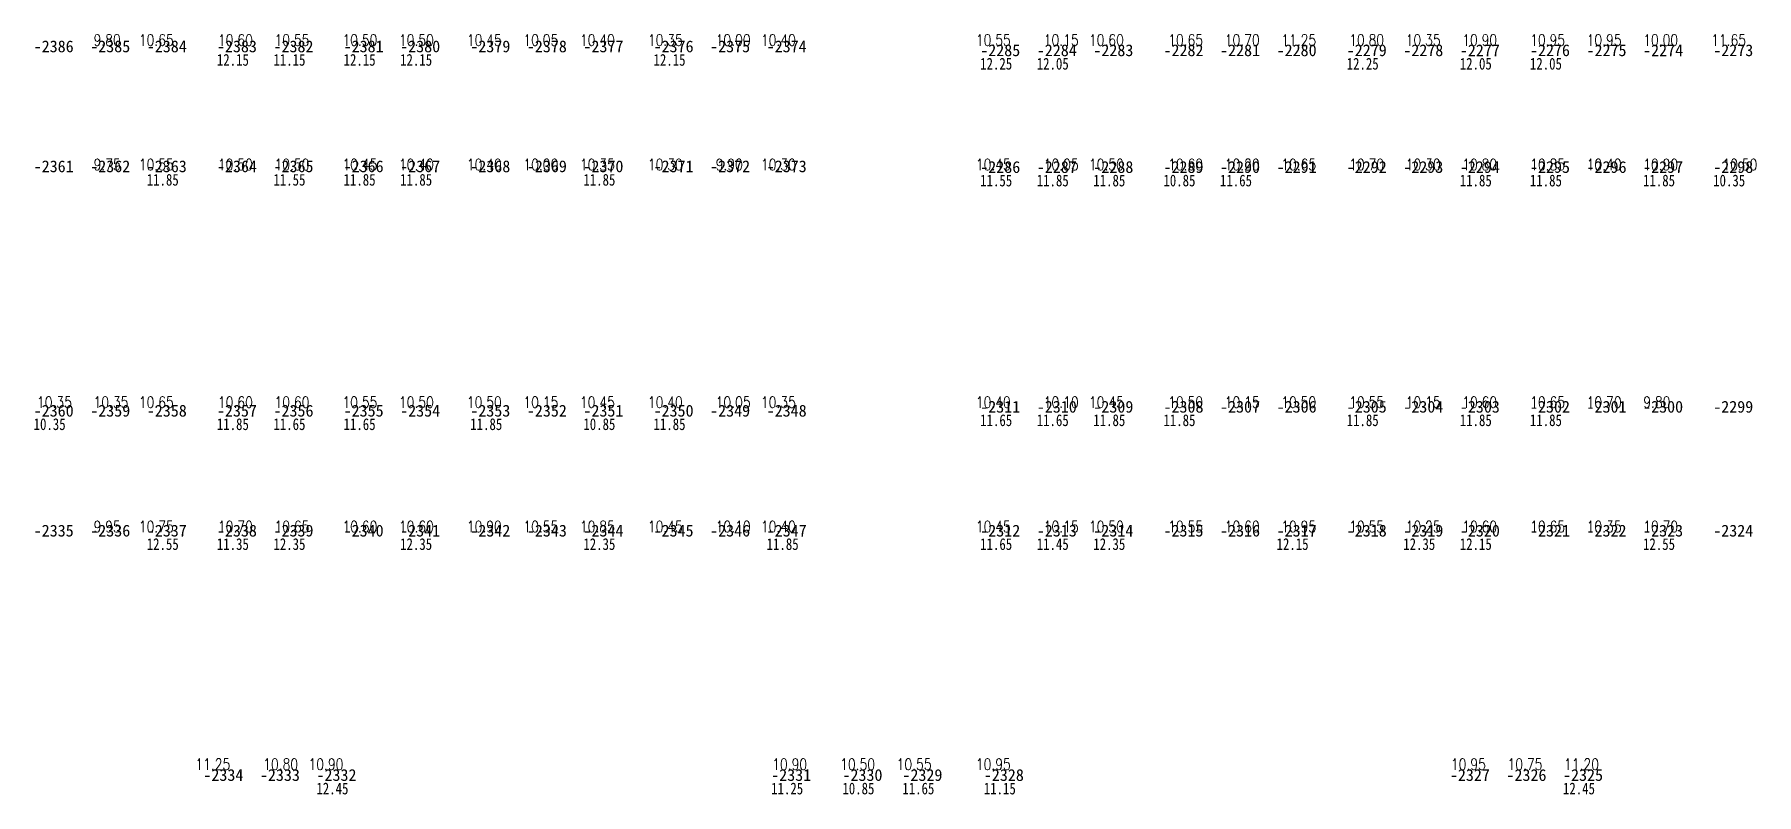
# Model space of a CAD drawing. Header units: millimetres. Extents: x 750450 to 1215890, y -2608 to 304071.
# Drawn here: x 1051604 to 1127725, y -2608 to 30981 of the extents above; entities that cross this region are included whole.
import ezdxf
from ezdxf.enums import TextEntityAlignment as Align

# ---------------------------------------------------------------- set-up
doc = ezdxf.new("R2010")
doc.units = ezdxf.units.MM
doc.header["$LTSCALE"] = 1000
for name, color, linetype in [('p-a-price-generated', 96, 'Continuous'), ('P_number', 120, 'Continuous'), ('P_price', 211, 'Continuous')]:
    doc.layers.add(name, color=color, linetype=linetype)
doc.styles.add('romand', font='romand.shx', dxfattribs={"width": 0.8})
doc.styles.add('华文细黑', font='STXIHEI.TTF')
doc.styles.add('黑体', font='simhei.ttf', dxfattribs={"width": 0.8})

msp = doc.modelspace()

# ---------------------------------------------------------------- texts
at = {"layer": 'p-a-price-generated', "style": 'romand', "width": 0.8}
for s, p in [('9.80', (1054216, 30481, 0)), ('10.65', (1056216, 30481, 0)), ('10.60', (1059716, 30481, 0)), ('10.55', (1062216, 30481, 0)), ('10.50', (1065216, 30481, 0)), ('10.50', (1067716, 30481, 0)), ('10.45', (1070716, 30481, 0)), ('10.05', (1073216, 30481, 0)), ('10.40', (1075716, 30481, 0)), ('10.35', (1078716, 30481, 0)), ('10.00', (1081716, 30481, 0)), ('10.40', (1083716, 30481, 0)), ('10.55', (1093216, 30481, 0)), ('10.15', (1096216, 30481, 0)), ('10.60', (1098216, 30481, 0)), ('10.65', (1101716, 30481, 0)), ('10.70', (1104216, 30481, 0)), ('11.25', (1106716, 30481, 0)), ('10.80', (1109716, 30481, 0)), ('10.35', (1112216, 30481, 0)), ('10.90', (1114716, 30481, 0)), ('10.95', (1117716, 30481, 0)), ('10.95', (1120216, 30481, 0)), ('10.00', (1122716, 30481, 0)), ('11.65', (1125716, 30481, 0)), ('9.75', (1054216, 24981, 0)), ('10.55', (1056216, 24981, 0)), ('10.50', (1059716, 24981, 0)), ('10.50', (1062216, 24981, 0)), ('10.45', (1065216, 24981, 0)), ('10.40', (1067716, 24981, 0)), ('10.40', (1070716, 24981, 0)), ('10.00', (1073216, 24981, 0)), ('10.35', (1075716, 24981, 0)), ('10.30', (1078716, 24981, 0)), ('9.90', (1081716, 24981, 0)), ('10.30', (1083716, 24981, 0)), ('10.45', (1093216, 24981, 0)), ('10.05', (1096216, 24981, 0)), ('10.50', (1098216, 24981, 0)), ('10.60', (1101716, 24981, 0)), ('10.20', (1104216, 24981, 0)), ('10.65', (1106716, 24981, 0)), ('10.70', (1109716, 24981, 0)), ('10.30', (1112216, 24981, 0)), ('10.80', (1114716, 24981, 0)), ('10.85', (1117716, 24981, 0)), ('10.40', (1120216, 24981, 0)), ('10.90', (1122716, 24981, 0)), ('10.50', (1126216, 24981, 0)), ('10.35', (1051716, 14481, 0)), ('10.35', (1054216, 14481, 0)), ('10.65', (1056216, 14481, 0)), ('10.60', (1059716, 14481, 0)), ('10.60', (1062216, 14481, 0)), ('10.55', (1065216, 14481, 0)), ('10.50', (1067716, 14481, 0)), ('10.50', (1070716, 14481, 0)), ('10.15', (1073216, 14481, 0)), ('10.45', (1075716, 14481, 0)), ('10.40', (1078716, 14481, 0)), ('10.05', (1081716, 14481, 0)), ('10.35', (1083716, 14481, 0)), ('10.40', (1093216, 14481, 0)), ('10.10', (1096216, 14481, 0)), ('10.45', (1098216, 14481, 0)), ('10.50', (1101716, 14481, 0)), ('10.15', (1104216, 14481, 0)), ('10.50', (1106716, 14481, 0)), ('10.55', (1109716, 14481, 0)), ('10.15', (1112216, 14481, 0)), ('10.60', (1114716, 14481, 0)), ('10.65', (1117716, 14481, 0)), ('10.70', (1120216, 14481, 0)), ('9.80', (1122716, 14481, 0)), ('9.95', (1054216, 8981, 0)), ('10.75', (1056216, 8981, 0)), ('10.70', (1059716, 8981, 0)), ('10.65', (1062216, 8981, 0)), ('10.60', (1065216, 8981, 0)), ('10.60', (1067716, 8981, 0)), ('10.90', (1070716, 8981, 0)), ('10.55', (1073216, 8981, 0)), ('10.85', (1075716, 8981, 0)), ('10.45', (1078716, 8981, 0)), ('10.10', (1081716, 8981, 0)), ('10.40', (1083716, 8981, 0)), ('10.45', (1093216, 8981, 0)), ('10.15', (1096216, 8981, 0)), ('10.50', (1098216, 8981, 0)), ('10.55', (1101716, 8981, 0)), ('10.60', (1104216, 8981, 0)), ('10.95', (1106716, 8981, 0)), ('10.55', (1109716, 8981, 0)), ('10.25', (1112216, 8981, 0)), ('10.60', (1114716, 8981, 0)), ('10.65', (1117716, 8981, 0)), ('10.35', (1120216, 8981, 0)), ('10.70', (1122716, 8981, 0)), ('11.25', (1058716, -1519, 0)), ('10.80', (1061716, -1519, 0)), ('10.90', (1063716, -1519, 0)), ('10.90', (1084216, -1519, 0)), ('10.50', (1087216, -1519, 0)), ('10.55', (1089716, -1519, 0)), ('10.95', (1093216, -1519, 0)), ('10.95', (1114216, -1519, 0)), ('10.75', (1116716, -1519, 0)), ('11.20', (1119216, -1519, 0))]:
    msp.add_text(s, height=500, dxfattribs=at).set_placement(p)
at = {"layer": 'P_number', "style": '华文细黑'}
for s, p in [('-2386', (1052454, 30450, 0)), ('-2385', (1054954, 30450, 0)), ('-2384', (1057454, 30450, 0)), ('-2383', (1060554, 30450, 0)), ('-2382', (1063054, 30450, 0)), ('-2381', (1066154, 30450, 0)), ('-2380', (1068654, 30450, 0)), ('-2379', (1071754, 30450, 0)), ('-2378', (1074254, 30450, 0)), ('-2377', (1076754, 30450, 0)), ('-2376', (1079854, 30450, 0)), ('-2375', (1082354, 30450, 0)), ('-2374', (1084854, 30450, 0)), ('-2285', (1094294, 30278, 0)), ('-2284', (1096794, 30278, 0)), ('-2283', (1099294, 30278, 0)), ('-2282', (1102394, 30278, 0)), ('-2281', (1104894, 30278, 0)), ('-2280', (1107394, 30278, 0)), ('-2279', (1110494, 30278, 0)), ('-2278', (1112994, 30278, 0)), ('-2277', (1115494, 30278, 0)), ('-2276', (1118594, 30278, 0)), ('-2275', (1121094, 30278, 0)), ('-2274', (1123594, 30278, 0)), ('-2273', (1126694, 30278, 0)), ('-2361', (1052454, 25150, 0)), ('-2362', (1054954, 25150, 0)), ('-2363', (1057454, 25150, 0)), ('-2364', (1060554, 25150, 0)), ('-2365', (1063054, 25150, 0)), ('-2366', (1066154, 25150, 0)), ('-2367', (1068654, 25150, 0)), ('-2368', (1071754, 25150, 0)), ('-2369', (1074254, 25150, 0)), ('-2370', (1076754, 25150, 0)), ('-2371', (1079854, 25150, 0)), ('-2372', (1082354, 25150, 0)), ('-2373', (1084854, 25150, 0)), ('-2286', (1094294, 25118, 0)), ('-2287', (1096794, 25118, 0)), ('-2288', (1099294, 25118, 0)), ('-2289', (1102394, 25118, 0)), ('-2290', (1104894, 25118, 0)), ('-2291', (1107394, 25118, 0)), ('-2292', (1110494, 25118, 0)), ('-2293', (1112994, 25118, 0)), ('-2294', (1115494, 25118, 0)), ('-2295', (1118594, 25118, 0)), ('-2296', (1121094, 25118, 0)), ('-2297', (1123594, 25118, 0)), ('-2298', (1126694, 25118, 0)), ('-2360', (1052454, 14350, 0)), ('-2359', (1054954, 14350, 0)), ('-2358', (1057454, 14350, 0)), ('-2357', (1060554, 14350, 0)), ('-2356', (1063054, 14350, 0)), ('-2355', (1066154, 14350, 0)), ('-2354', (1068654, 14350, 0)), ('-2353', (1071754, 14350, 0)), ('-2352', (1074254, 14350, 0)), ('-2351', (1076754, 14350, 0)), ('-2350', (1079854, 14350, 0)), ('-2349', (1082354, 14350, 0)), ('-2348', (1084854, 14350, 0)), ('-2311', (1094294, 14525, 0)), ('-2310', (1096794, 14525, 0)), ('-2309', (1099294, 14525, 0)), ('-2308', (1102394, 14525, 0)), ('-2307', (1104894, 14525, 0)), ('-2306', (1107394, 14525, 0)), ('-2305', (1110494, 14525, 0)), ('-2304', (1112994, 14525, 0)), ('-2303', (1115494, 14525, 0)), ('-2302', (1118594, 14525, 0)), ('-2301', (1121094, 14525, 0)), ('-2300', (1123594, 14525, 0)), ('-2299', (1126694, 14525, 0)), ('-2335', (1052454, 9050, 0)), ('-2336', (1054954, 9050, 0)), ('-2337', (1057454, 9050, 0)), ('-2338', (1060554, 9050, 0)), ('-2339', (1063054, 9050, 0)), ('-2340', (1066154, 9050, 0)), ('-2341', (1068654, 9050, 0)), ('-2342', (1071754, 9050, 0)), ('-2343', (1074254, 9050, 0)), ('-2344', (1076754, 9050, 0)), ('-2345', (1079854, 9050, 0)), ('-2346', (1082354, 9050, 0)), ('-2347', (1084854, 9050, 0)), ('-2312', (1094294, 9050, 0)), ('-2313', (1096794, 9050, 0)), ('-2314', (1099294, 9050, 0)), ('-2315', (1102394, 9050, 0)), ('-2316', (1104894, 9050, 0)), ('-2317', (1107394, 9050, 0)), ('-2318', (1110494, 9050, 0)), ('-2319', (1112994, 9050, 0)), ('-2320', (1115494, 9050, 0)), ('-2321', (1118594, 9050, 0)), ('-2322', (1121094, 9050, 0)), ('-2323', (1123594, 9050, 0)), ('-2324', (1126694, 9050, 0)), ('-2334', (1059954, -1750, 0)), ('-2333', (1062454, -1750, 0)), ('-2332', (1064954, -1750, 0)), ('-2331', (1085054, -1750, 0)), ('-2330', (1088204, -1750, 0)), ('-2329', (1090854, -1750, 0)), ('-2328', (1094454, -1750, 0)), ('-2327', (1115054, -1750, 0)), ('-2326', (1117554, -1750, 0)), ('-2325', (1120054, -1750))]:
    msp.add_text(s, height=520, dxfattribs=at).set_placement(p, align=Align.MIDDLE)
at = {"layer": 'P_price', "style": '黑体', "width": 0.8}
for s, p in [('12.15', (1059667, 29600)), ('11.15', (1062167, 29600)), ('12.15', (1065267, 29600)), ('12.15', (1067767, 29600)), ('12.15', (1078967, 29600)), ('12.25', (1093407, 29428)), ('12.05', (1095907, 29428)), ('12.25', (1109607, 29428)), ('12.05', (1114607, 29428)), ('12.05', (1117707, 29428)), ('11.85', (1056567, 24300)), ('11.55', (1062167, 24300)), ('11.85', (1065267, 24300)), ('11.85', (1067767, 24300)), ('11.85', (1075867, 24300)), ('11.55', (1093407, 24268)), ('11.85', (1095907, 24268)), ('11.85', (1098407, 24268)), ('10.85', (1101507, 24268)), ('11.65', (1104007, 24268)), ('11.85', (1114607, 24268)), ('11.85', (1117707, 24268)), ('11.85', (1122707, 24268)), ('10.35', (1125807, 24268)), ('10.35', (1051567, 13500)), ('11.85', (1059667, 13500)), ('11.65', (1062167, 13500)), ('11.65', (1065267, 13500)), ('11.85', (1070867, 13500)), ('10.85', (1075867, 13500)), ('11.85', (1078967, 13500)), ('11.65', (1093407, 13675)), ('11.65', (1095907, 13675)), ('11.85', (1098407, 13675)), ('11.85', (1101507, 13675)), ('11.85', (1109607, 13675)), ('11.85', (1114607, 13675)), ('11.85', (1117707, 13675)), ('12.55', (1056567, 8200)), ('11.35', (1059667, 8200)), ('12.35', (1062167, 8200)), ('12.35', (1067767, 8200)), ('12.35', (1075867, 8200)), ('11.85', (1083967, 8200)), ('11.65', (1093407, 8200)), ('11.45', (1095907, 8200)), ('12.35', (1098407, 8200)), ('12.15', (1106507, 8200)), ('12.35', (1112107, 8200)), ('12.15', (1114607, 8200)), ('12.55', (1122707, 8200)), ('12.45', (1064067, -2600)), ('11.25', (1084167, -2600)), ('10.85', (1087317, -2600)), ('11.65', (1089967, -2600)), ('11.15', (1093567, -2600)), ('12.45', (1119167, -2600))]:
    msp.add_text(s, height=520, dxfattribs=at).set_placement(p)

doc.saveas('drawing.dxf')
